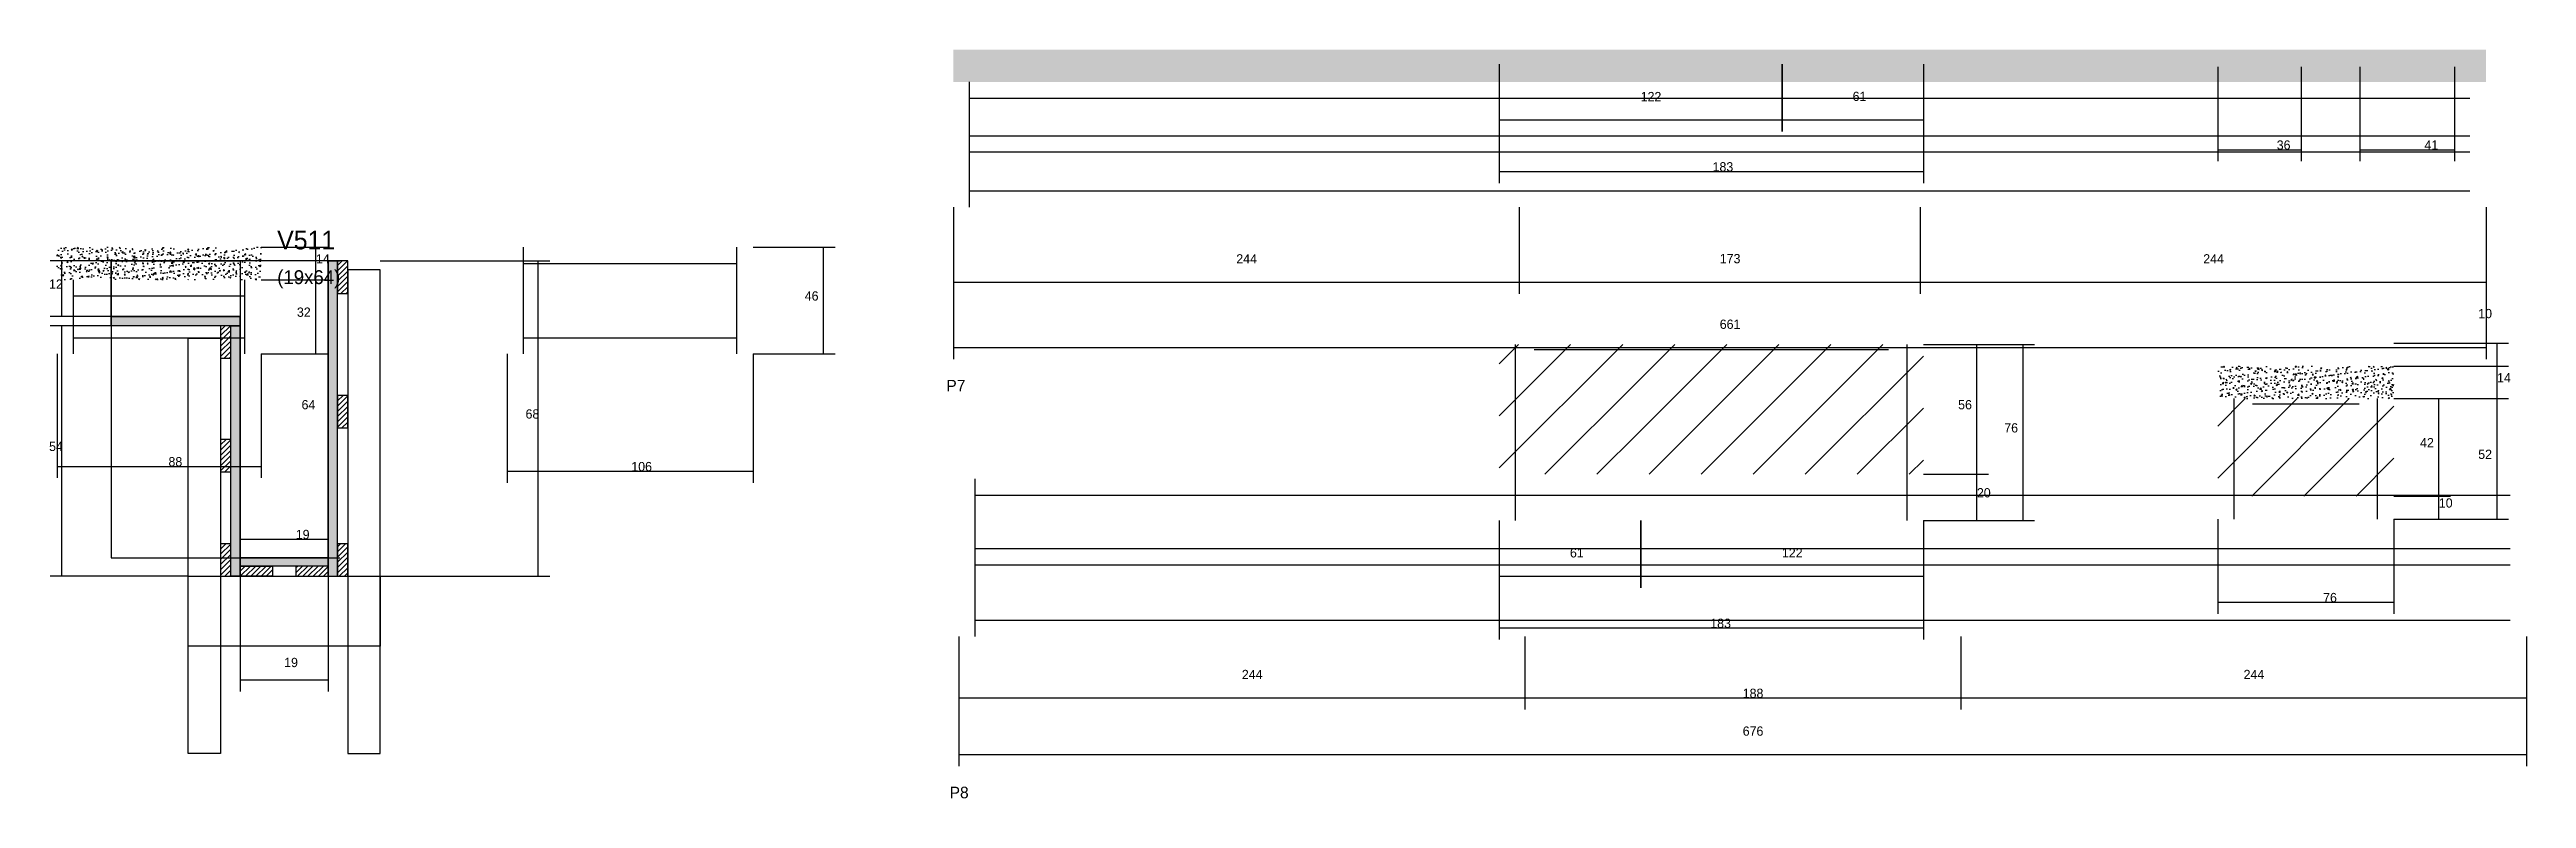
# Model space of a CAD drawing. Header units: metres. Extents: x -65046 to 21926, y -45195 to 1016.
# Drawn here: x 15902 to 16970, y -37632 to -37309 of the extents above; entities that cross this region are included whole.
import ezdxf

# ---------------------------------------------------------------- set-up
doc = ezdxf.new("R2010")
doc.units = ezdxf.units.M
for name, color, linetype in [('CONCRETO', 251, 'Continuous'), ('COTA', 241, 'Continuous'), ('Hachura', 253, 'Continuous'), ('Madeira', 126, 'Continuous'), ('NOMENCLATURA', 7, 'Continuous'), ('Painéis', 200, 'Continuous'), ('SARR_2.2x7', 40, 'Continuous'), ('SARR_3.5x7', 81, 'Continuous'), ('Texto Seção', 7, 'Continuous')]:
    doc.layers.add(name, color=color, linetype=linetype)

msp = doc.modelspace()

# ---------------------------------------------------------------- texts
at = {"layer": 'COTA'}
for s, p in [('122', (16588, -37331.1)), ('61', (16679.4, -37331)), ('36', (16862.3, -37352)), ('41', (16926, -37352)), ('183', (16619, -37361.4)), ('14', (16016.7, -37401.1)), ('244', (16413.6, -37401.1)), ('173', (16622.1, -37401)), ('244', (16830.6, -37401.1)), ('12', (15901.6, -37412)), ('46', (16227.5, -37417.1)), ('32', (16008.5, -37424.1)), ('661', (16622.1, -37429.3)), ('10', (16949.2, -37424.7)), ('14', (16957.3, -37452.4)), ('64', (16010.5, -37464)), ('56', (16724.9, -37464)), ('68', (16107.1, -37468)), ('76', (16744.8, -37474)), ('54', (15901.6, -37482)), ('42', (16924.1, -37480.4)), ('52', (16949.2, -37485.4)), ('88', (15953.1, -37488.6)), ('106', (16152.7, -37490.7)), ('20', (16733, -37502)), ('10', (16932.2, -37506.4)), ('19', (16008, -37520)), ('61', (16557.5, -37527.9)), ('122', (16648.9, -37527.9)), ('76', (16882.3, -37547.2)), ('183', (16618, -37558.3)), ('19', (16003, -37575.2)), ('244', (16416, -37580.4)), ('244', (16848, -37580.4)), ('188', (16632, -37588.5)), ('676', (16632, -37604.8))]:
    msp.add_text(s, height=4, dxfattribs=at).set_placement(p)
at = {"layer": 'NOMENCLATURA'}
for s, p in [('P7', (16288.6, -37456.3)), ('P8', (16290, -37631.8))]:
    msp.add_text(s, height=5, dxfattribs=at).set_placement(p)
at = {"layer": 'Texto Seção'}
for s, height, p in [('V511', 8, (16000, -37395)), ('(19x64)', 6, (16000, -37410))]:
    msp.add_text(s, height=height, dxfattribs=at).set_placement(p)

# ---------------------------------------------------------------- hatches: boundary and pattern name
at = {"layer": 'COTA'}
h = msp.add_hatch(dxfattribs=at)
h.set_pattern_fill('AR-CONC', scale=0.03)
h.paths.add_polyline_path([(16952.6, -37322.8), (16952.6, -37308.8), (16952.6, -37308.8), (16291.6, -37308.8), (16291.6, -37308.8), (16291.6, -37322.8), (16291.6, -37322.8), (16952.6, -37322.8)])
h = msp.add_hatch(dxfattribs=at)
h.set_pattern_fill('AR-CONC', scale=0.03)
h.paths.add_polyline_path([(15993.1, -37408.1), (15993.1, -37394.1), (15905.1, -37394.1), (15905.1, -37408.1)])
h = msp.add_hatch(dxfattribs=at)
h.set_pattern_fill('AR-CONC', scale=0.03)
h.paths.add_polyline_path([(16912.8, -37459.4), (16912.8, -37445.4), (16912.8, -37445.4), (16836.9, -37445.4), (16836.9, -37445.4), (16836.9, -37459.4), (16836.9, -37459.4), (16912.8, -37459.4)])
at = {"layer": 'Hachura'}
h = msp.add_hatch(color=8, dxfattribs=at)
h.dxf.hatch_style = 1
h.paths.add_polyline_path([(16026, -37400), (16022, -37400), (16022, -37400), (16022, -37536), (16022, -37536), (16026, -37536), (16026, -37536), (16026, -37400)])
h = msp.add_hatch(dxfattribs=at)
h.set_pattern_fill('ANSI31', scale=0.5)
h.paths.add_polyline_path([(16030.4, -37400), (16026, -37400), (16026, -37400), (16026, -37414), (16026, -37414), (16030.4, -37414), (16030.4, -37414), (16030.4, -37400)])
h = msp.add_hatch(color=8, dxfattribs=at)
h.dxf.hatch_style = 1
h.paths.add_polyline_path([(15928.4, -37428), (15928.4, -37424), (15928.4, -37424), (15984, -37424), (15984, -37424), (15984, -37428), (15984, -37428), (15928.4, -37428)])
h = msp.add_hatch(dxfattribs=at)
h.set_pattern_fill('ANSI31', scale=0.5)
h.paths.add_polyline_path([(15980, -37428), (15975.6, -37428), (15975.6, -37428), (15975.6, -37442), (15975.6, -37442), (15980, -37442), (15980, -37442), (15980, -37428)])
h = msp.add_hatch(color=8, dxfattribs=at)
h.dxf.hatch_style = 1
h.paths.add_polyline_path([(15980, -37428), (15984, -37428), (15984, -37428), (15984, -37536), (15984, -37536), (15980, -37536), (15980, -37536), (15980, -37428)])
h = msp.add_hatch(dxfattribs=at)
h.set_pattern_fill('ANSI31', scale=5)
h.paths.add_polyline_path([(16587.9, -37436), (16527, -37436), (16527, -37492), (16587.9, -37492)])
h = msp.add_hatch(dxfattribs=at)
h.set_pattern_fill('ANSI31', scale=5)
h.paths.add_polyline_path([(16709.9, -37492), (16709.9, -37436), (16587.9, -37436), (16587.9, -37492)])
h = msp.add_hatch(dxfattribs=at)
h.set_pattern_fill('ANSI31', scale=0.5)
h.paths.add_polyline_path([(16030.4, -37458), (16026, -37458), (16026, -37458), (16026, -37472), (16026, -37472), (16030.4, -37472), (16030.4, -37472), (16030.4, -37458)])
h = msp.add_hatch(dxfattribs=at)
h.set_pattern_fill('ANSI31', scale=5)
h.paths.add_polyline_path([(16836.9, -37501.4), (16912.8, -37501.4), (16912.8, -37459.4), (16836.9, -37459.4)])
h = msp.add_hatch(dxfattribs=at)
h.set_pattern_fill('ANSI31', scale=0.5)
h.paths.add_polyline_path([(15980, -37477), (15975.6, -37477), (15975.6, -37477), (15975.6, -37491), (15975.6, -37491), (15980, -37491), (15980, -37491), (15980, -37477)])
h = msp.add_hatch(dxfattribs=at)
h.set_pattern_fill('ANSI31', scale=0.5)
h.paths.add_polyline_path([(15980, -37522), (15975.6, -37522), (15975.6, -37522), (15975.6, -37536), (15975.6, -37536), (15980, -37536), (15980, -37536), (15980, -37522)])
h = msp.add_hatch(dxfattribs=at)
h.set_pattern_fill('ANSI31', scale=0.5)
h.paths.add_polyline_path([(16030.4, -37522), (16026, -37522), (16026, -37522), (16026, -37536), (16026, -37536), (16030.4, -37536), (16030.4, -37536), (16030.4, -37522)])
h = msp.add_hatch(color=8, dxfattribs=at)
h.dxf.hatch_style = 1
h.paths.add_polyline_path([(15984, -37531.6), (15984, -37528), (15984, -37528), (16022, -37528), (16022, -37528), (16022, -37531.6), (16022, -37531.6), (15984, -37531.6)])
h = msp.add_hatch(dxfattribs=at)
h.set_pattern_fill('ANSI31', scale=0.5)
h.paths.add_polyline_path([(15984, -37536), (15984, -37531.6), (15984, -37531.6), (15998, -37531.6), (15998, -37531.6), (15998, -37536), (15998, -37536), (15984, -37536)])
h = msp.add_hatch(dxfattribs=at)
h.set_pattern_fill('ANSI31', scale=0.5)
h.paths.add_polyline_path([(16022, -37536), (16022, -37531.6), (16022, -37531.6), (16008, -37531.6), (16008, -37531.6), (16008, -37536), (16008, -37536), (16022, -37536)])

# ---------------------------------------------------------------- linework, layer by layer
at = {"layer": 'CONCRETO'}
for points in [[(16022, -37424), (16022, -37424), (16022, -37456), (16022, -37456), (16022, -37528), (15984, -37528), (15984, -37424), (15928.4, -37424), (15928.4, -37400), (15984, -37400)], [(15984, -37424), (15984, -37426), (15984, -37426), (15984, -37528), (16022, -37528), (16022, -37400), (16026, -37400), (16026, -37400), (15984, -37400), (15984, -37400)]]:
    msp.add_lwpolyline(points, dxfattribs=at)
for points in [[(15928.4, -37528), (16022, -37528), (16022, -37400), (15928.4, -37400)], [(15984, -37528), (16026, -37528), (16026, -37400), (15984, -37400)]]:
    msp.add_lwpolyline(points, close=True, dxfattribs=at)
at = {"layer": 'COTA'}
for p, q in [((16527, -37315.1), (16527, -37344.1)), ((16527, -37315.1), (16527, -37366.4)), ((16648.9, -37315.1), (16648.9, -37344.1)), ((16649, -37315.1), (16649, -37344.1)), ((16709.9, -37315.1), (16709.9, -37344.1)), ((16709.9, -37315.1), (16709.9, -37366.4)), ((16836.9, -37316.2), (16836.9, -37357)), ((16872.8, -37316.2), (16872.8, -37357)), ((16898.1, -37316.2), (16898.1, -37357)), ((16939, -37316.2), (16939, -37357)), ((16527, -37339.1), (16649, -37339.1)), ((16648.9, -37339.1), (16709.9, -37339.1)), ((16836.9, -37352), (16872.8, -37352)), ((16898.1, -37352), (16939, -37352)), ((16527, -37361.4), (16709.9, -37361.4)), ((16291.6, -37376.8), (16291.6, -37414.2)), ((16291.6, -37376.8), (16291.6, -37442.4)), ((16535.6, -37376.8), (16535.6, -37414.2)), ((16535.6, -37376.8), (16535.6, -37414.2)), ((16708.6, -37376.8), (16708.6, -37414.2)), ((16708.6, -37376.8), (16708.6, -37414.2)), ((16952.6, -37376.8), (16952.6, -37442.4)), ((16952.6, -37376.8), (16952.6, -37414.2)), ((15993.1, -37394.1), (16021.7, -37394.1)), ((16016.7, -37408.1), (16016.7, -37394.1)), ((16205.2, -37394.1), (16240.6, -37394.1)), ((16235.6, -37440.1), (16235.6, -37394.1)), ((15928.4, -37400), (15902.1, -37400)), ((15907.1, -37424), (15907.1, -37400)), ((16022, -37528), (16022, -37400)), ((16022, -37400), (16027, -37400)), ((16044.4, -37400), (16117.6, -37400)), ((16112.6, -37536), (16112.6, -37400)), ((15993.1, -37408.1), (16021.7, -37408.1)), ((15993.1, -37408.1), (16021.7, -37408.1)), ((16016.7, -37440.1), (16016.7, -37408.1)), ((16291.6, -37409.2), (16535.6, -37409.2)), ((16535.6, -37409.2), (16708.6, -37409.2)), ((16708.6, -37409.2), (16952.6, -37409.2)), ((15928.4, -37424), (15902.1, -37424)), ((15966, -37428), (15902.1, -37428)), ((15907.1, -37536), (15907.1, -37428)), ((16291.6, -37437.4), (16952.6, -37437.4)), ((16709.9, -37436), (16757.9, -37436)), ((16709.9, -37436), (16738, -37436)), ((16733, -37492), (16733, -37436)), ((16752.9, -37512), (16752.9, -37436)), ((16912.8, -37435.4), (16962.3, -37435.4)), ((16957.3, -37445.4), (16957.3, -37435.4)), ((15905.1, -37440.1), (15905.1, -37493.6)), ((15993.1, -37440.1), (15993.1, -37493.6)), ((15993.1, -37440.1), (16021.7, -37440.1)), ((16099.2, -37440.1), (16099.2, -37495.7)), ((16205.2, -37440.1), (16205.2, -37495.7)), ((16205.2, -37440.1), (16240.6, -37440.1)), ((16912.8, -37445.4), (16962.3, -37445.4)), ((16912.8, -37445.4), (16962.3, -37445.4)), ((16957.3, -37459.4), (16957.3, -37445.4)), ((16912.8, -37459.4), (16962.3, -37459.4)), ((16912.8, -37459.4), (16962.3, -37459.4)), ((16912.8, -37459.4), (16937.2, -37459.4)), ((16932.2, -37501.4), (16932.2, -37459.4)), ((16957.3, -37511.4), (16957.3, -37459.4)), ((15905.1, -37488.6), (15993.1, -37488.6)), ((16099.2, -37490.7), (16205.2, -37490.7)), ((16709.9, -37492), (16738, -37492)), ((16709.9, -37492), (16738, -37492)), ((16733, -37512), (16733, -37492)), ((16912.8, -37501.4), (16937.2, -37501.4)), ((16912.8, -37501.4), (16937.2, -37501.4)), ((16932.2, -37511.4), (16932.2, -37501.4)), ((16527, -37512), (16527, -37541)), ((16527, -37512), (16527, -37563.3)), ((16587.9, -37512), (16587.9, -37541)), ((16588, -37512), (16588, -37541)), ((16709.9, -37512), (16709.9, -37541)), ((16709.9, -37512), (16709.9, -37563.3)), ((16709.9, -37512), (16757.9, -37512)), ((16709.9, -37512), (16738, -37512)), ((16836.9, -37511.4), (16836.9, -37552.2)), ((16912.8, -37511.4), (16912.8, -37552.2)), ((16912.8, -37511.4), (16962.3, -37511.4)), ((16912.8, -37511.4), (16937.2, -37511.4)), ((15984, -37536), (15984, -37515)), ((15984, -37520), (16022, -37520)), ((16022, -37536), (16022, -37515)), ((15961.6, -37536), (15902.1, -37536)), ((15984, -37536), (15984, -37585.7)), ((16022, -37528), (16027, -37528)), ((16022, -37536), (16022, -37585.7)), ((16044.4, -37536), (16117.6, -37536)), ((16527, -37536), (16588, -37536)), ((16587.9, -37536), (16709.9, -37536)), ((16836.9, -37547.2), (16912.8, -37547.2)), ((16294, -37562), (16294, -37593.5)), ((16294, -37562), (16294, -37617.9)), ((16527, -37558.3), (16709.9, -37558.3)), ((16538, -37562), (16538, -37593.5)), ((16538, -37562), (16538, -37593.5)), ((16726, -37562), (16726, -37593.5)), ((16726, -37562), (16726, -37593.5)), ((16970, -37562), (16970, -37617.9)), ((16970, -37562), (16970, -37593.5)), ((15984, -37580.7), (16022, -37580.7)), ((16294, -37588.5), (16538, -37588.5)), ((16538, -37588.5), (16726, -37588.5)), ((16726, -37588.5), (16970, -37588.5)), ((16294, -37612.9), (16970, -37612.9))]:
    msp.add_line(p, q, dxfattribs=at)
at = {"layer": 'Madeira'}
for points in [[(16030.4, -37400), (16026, -37400), (16026, -37414), (16030.4, -37414)], [(15980, -37428), (15975.6, -37428), (15975.6, -37442), (15980, -37442)], [(16030.4, -37458), (16026, -37458), (16026, -37472), (16030.4, -37472)], [(15980, -37477), (15975.6, -37477), (15975.6, -37491), (15980, -37491)], [(15980, -37522), (15975.6, -37522), (15975.6, -37536), (15980, -37536)], [(16030.4, -37522), (16026, -37522), (16026, -37536), (16030.4, -37536)], [(15984, -37536), (15984, -37531.6), (15998, -37531.6), (15998, -37536)], [(16022, -37536), (16022, -37531.6), (16008, -37531.6), (16008, -37536)]]:
    msp.add_lwpolyline(points, close=True, dxfattribs=at)
at = {"layer": 'Painéis'}
for p, q in [((15928.4, -37424), (15984, -37424)), ((15928.4, -37428), (15928.4, -37424)), ((15984, -37428), (15984, -37424)), ((15984, -37536), (15984, -37428))]:
    msp.add_line(p, q, dxfattribs=at)
for points in [[(16026, -37400), (16022, -37400), (16022, -37536), (16026, -37536)], [(15928.4, -37428), (15928.4, -37424), (15984, -37424), (15984, -37428)], [(15980, -37428), (15984, -37428), (15984, -37536), (15980, -37536)], [(15984, -37531.6), (15984, -37528), (16022, -37528), (16022, -37531.6)]]:
    msp.add_lwpolyline(points, close=True, dxfattribs=at)
at = {"layer": 'SARR_2.2x7'}
for p, q in [((16298.6, -37376.8), (16298.6, -37322.8)), ((16298.6, -37329.8), (16535.6, -37329.8)), ((16535.6, -37329.8), (16708.6, -37329.8)), ((16708.6, -37329.8), (16945.6, -37329.8)), ((16298.6, -37346), (16535.6, -37346)), ((16298.6, -37353), (16535.6, -37353)), ((16535.6, -37346), (16708.6, -37346)), ((16535.6, -37353), (16708.6, -37353)), ((16708.6, -37346), (16945.6, -37346)), ((16708.6, -37353), (16945.6, -37353)), ((16298.6, -37369.8), (16535.6, -37369.8)), ((16535.6, -37369.8), (16708.6, -37369.8)), ((16708.6, -37369.8), (16945.6, -37369.8)), ((16106.2, -37440.1), (16106.2, -37394.1)), ((16198.2, -37440.1), (16198.2, -37394.1)), ((16106.2, -37401.1), (16198.2, -37401.1)), ((15912.1, -37440.1), (15912.1, -37408.1)), ((15912.1, -37415.1), (15986.1, -37415.1)), ((15986.1, -37440.1), (15986.1, -37408.1)), ((15912.1, -37433.1), (15986.1, -37433.1)), ((16106.2, -37433.1), (16198.2, -37433.1)), ((16534, -37492), (16534, -37436)), ((16542, -37438.2), (16587.9, -37438.2)), ((16587.9, -37438.2), (16694.9, -37438.2)), ((16702.9, -37492), (16702.9, -37436)), ((16843.9, -37501.4), (16843.9, -37459.4)), ((16905.8, -37501.4), (16905.8, -37459.4)), ((16851.9, -37461.6), (16897.8, -37461.6)), ((16534, -37512), (16534, -37492)), ((16702.9, -37512), (16702.9, -37492)), ((16301, -37562), (16301, -37494)), ((16301, -37501), (16538, -37501)), ((16538, -37501), (16726, -37501)), ((16726, -37501), (16963, -37501)), ((16843.9, -37511.4), (16843.9, -37501.4)), ((16905.8, -37511.4), (16905.8, -37501.4)), ((16301, -37524.1), (16538, -37524.1)), ((16538, -37524.1), (16726, -37524.1)), ((16726, -37524.1), (16963, -37524.1)), ((16301, -37531.1), (16538, -37531.1)), ((16538, -37531.1), (16726, -37531.1)), ((16726, -37531.1), (16963, -37531.1)), ((16301, -37555), (16538, -37555)), ((16538, -37555), (16726, -37555)), ((16726, -37555), (16963, -37555))]:
    msp.add_line(p, q, dxfattribs=at)
at = {"layer": 'SARR_3.5x7'}
for points in [[(16044.4, -37403.9), (16030.4, -37403.9), (16030.4, -37612.5), (16044.4, -37612.5)], [(15961.6, -37433.3), (15975.6, -37433.3), (15975.6, -37612.5), (15961.6, -37612.5)], [(15961.6, -37536), (16044.4, -37536), (16044.4, -37566.1), (15961.6, -37566.1)]]:
    msp.add_lwpolyline(points, close=True, dxfattribs=at)

msp.set_redraw_order([(e.dxf.handle, doc.entitydb.next_handle()) for e in msp.query("TEXT MTEXT ATTDEF DIMENSION ARC_DIMENSION")])  # texts and dimensions are drawn at this point

doc.saveas('drawing.dxf')
